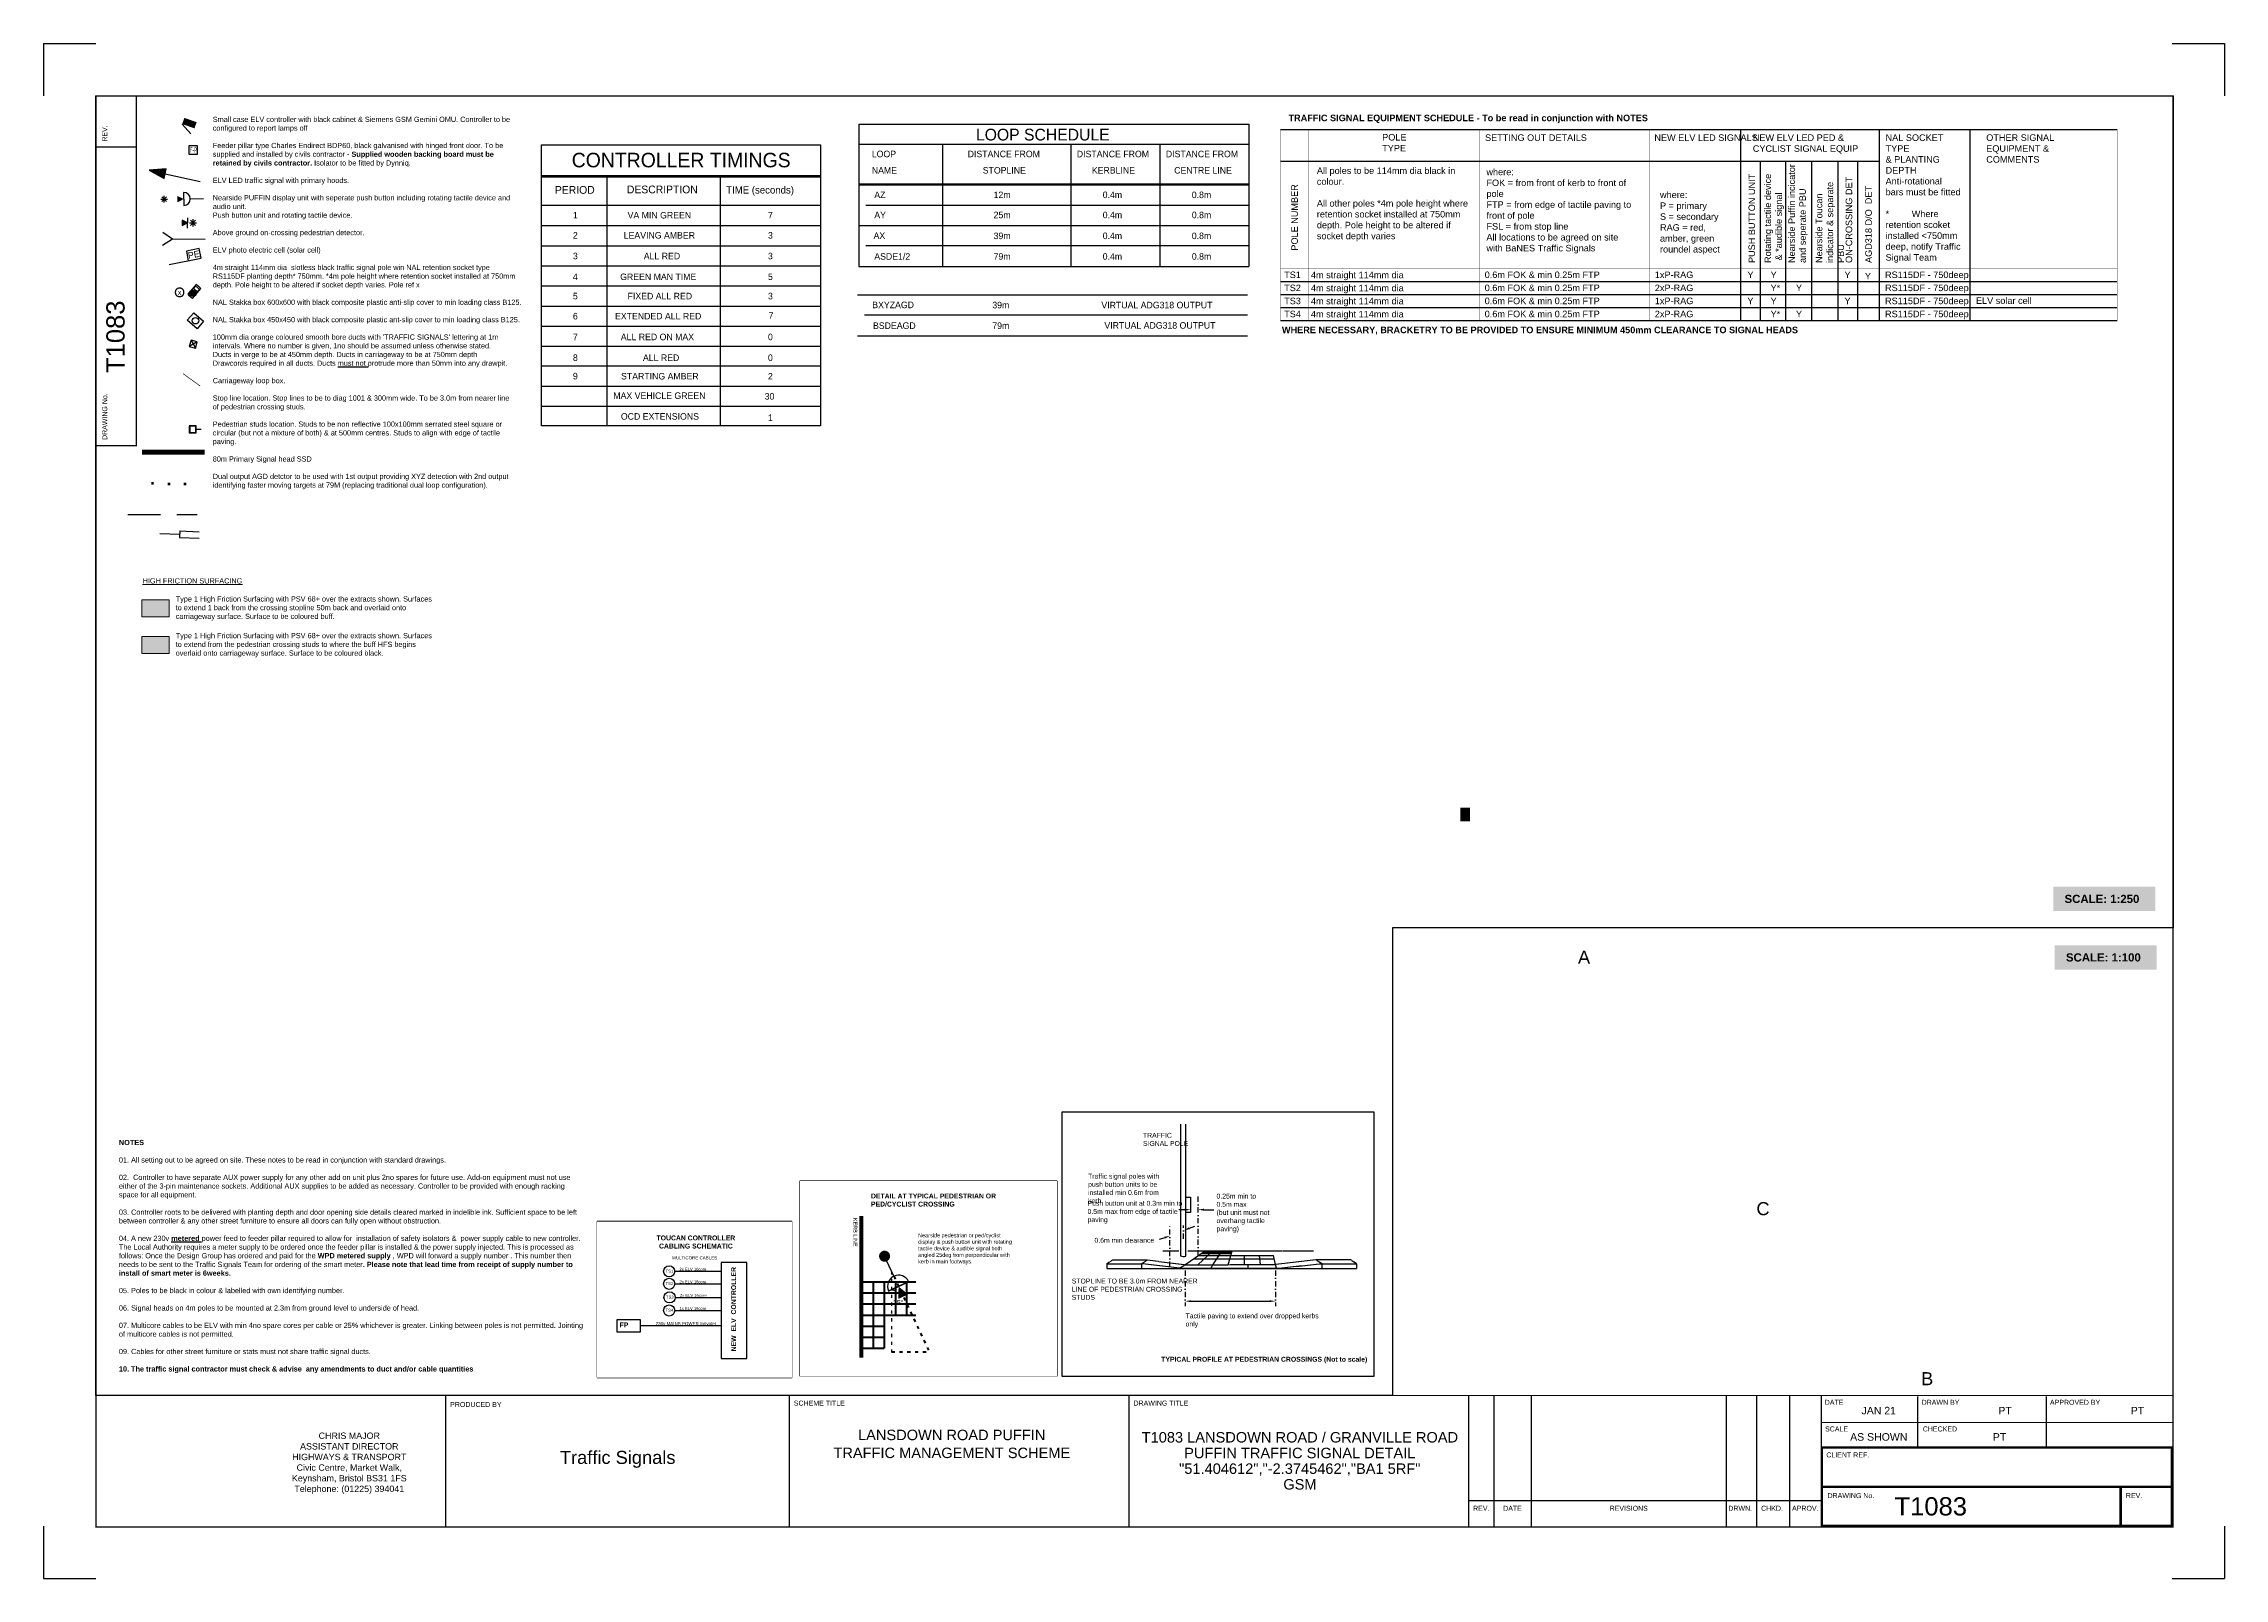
# Paper-space layout 'Layout1' of a CAD drawing. Header units: metres, sheet in millimetres. Extents: x 0 to 835, y 0 to 588.
import ezdxf
from ezdxf.enums import TextEntityAlignment as Align
from ezdxf.lldxf.tags import DXFTag

# ---------------------------------------------------------------- set-up
doc = ezdxf.new("R2010")
doc.units = ezdxf.units.M
for name, pattern in [('1041', [2, 1, 0, 1]), ('ACAD_ISO03W100', [30, 12, -18]), ('DASHDOT2', [0.5, 0.25, -0.125, 0, -0.125]), ('DASHED2', [0.375, 0.25, -0.125]), ('QuickAttributeAnnotation-LS', [100, 100, 0])]:
    doc.linetypes.add(name, pattern=pattern)
for name, color, linetype in [('! alter island', 1, 'Continuous'), ('! key', 7, 'Continuous'), ('! schematics', 7, 'Continuous'), ('! staging', 7, 'Continuous'), ('! tables', 7, 'Continuous'), ('! wipeout frame', 251, 'Continuous'), ('BASE', 7, 'Continuous'), ('DATA', 7, 'Continuous'), ('ducts', 92, 'Continuous'), ('KTS_DUCTBOX', 90, 'Continuous'), ('KTS_DUCTS', 90, 'Continuous'), ('KTS_SIGNALS', 170, 'Continuous'), ('KTS_SIGNALS_Labels', 170, 'Continuous'), ('SETOUT', 5, 'Continuous'), ('Signals', 170, 'Continuous'), ('swcrossingprofile', 7, 'Continuous'), ('UKDUCTS', 170, 'Continuous'), ('visi', 210, 'DASHED2')]:
    doc.layers.add(name, color=color, linetype=linetype)
for name, color, linetype, lineweight in [('Antiskid Buff', 41, 'Continuous', 0), ('Key - Text', 7, 'Continuous', 0), ('Key - Text - 0700 - Road Pavements - General', 7, 'Continuous', 0)]:
    doc.layers.add(name, color=color, linetype=linetype, lineweight=lineweight)
doc.styles.add('ARIAL', font='arial.ttf')
doc.styles.add('ATK_Arial_2.5mm', font='arial.ttf', dxfattribs={"height": 2.5})
doc.styles.add('KTS_tahoma', font='tahoma.ttf', dxfattribs={"height": 0.75})
doc.styles.add('QuickAttributeAnnotation', font='tahoma.ttf', dxfattribs={"height": 1})
doc.styles.add('ROMANS', font='romans.shx')
tags = doc.linetypes.add('DUCT1ALT', pattern='A,1,-0.25,0,-0.25,1,-0.5,["1",Standard,S=0.75,R=0,X=0,Y=-0.375],-0.75', length=3.75).pattern_tags.tags
tags[14] = DXFTag(74, 10)

psp = doc.layouts.get("Layout1")

# ---------------------------------------------------------------- texts
at = {"layer": '! key', "insert": (64.73, 559.64), "char_height": 2, "attachment_point": 1, "style": 'ATK_Arial_2.5mm'}
psp.add_mtext_dynamic_manual_height_columns("Small case ELV controller with black cabinet & Siemens GSM Gemini OMU. Controller to be configured to report lamps off\\P\\PFeeder pillar type Charles Endirect BDP60, black galvanised with hinged front door. To be supplied and installed by civils contractor - {\\fArial|b1|i0|c0|p34;Supplied wooden backing board must be retained by civils contractor.} Isolator to be fitted by Dynniq. \\P\\PELV LED traffic signal with primary hoods. \\P\\P\\pxa1.2;Nearside PUFFIN display unit with seperate push button including rotating tactile device and audio unit.\\P\\pa0.25;Push button unit and rotating tactile device.\\P\\PAbove ground on-crossing pedestrian detector.\\P\\PELV photo electric cell (solar cell)\\P\\P4m straight 114mm dia  slotless black traffic signal pole win NAL retention socket type RS115DF planting depth* 750mm. *4m pole height where retention socket installed at 750mm depth. Pole height to be altered if socket depth varies. Pole ref x\\P\\PNAL Stakka box 600x600 with black composite plastic anti-slip cover to min loading class B125. \\P\\PNAL Stakka box 450x450 with black composite plastic ant-slip cover to min loading class B125. \\P\\P100mm dia orange coloured smooth bore ducts with 'TRAFFIC SIGNALS' lettering at 1m intervals. Where no number is given, 1no should be assumed unless otherwise stated.\\PDucts in verge to be at 450mm depth. Ducts in carriageway to be at 750mm depth\\PDrawcords required in all ducts. Ducts {\\Lmust not} protrude more than 50mm into any drawpit.\\P\\PCarriageway loop box. \\P\\PStop line location. Stop lines to be to diag 1001 & 300mm wide. To be 3.0m from nearer line of pedestrian crossing studs.\\P\\PPedestrian studs location. Studs to be non reflective 100x100mm serrated steel square or circular (but not a mixture of both) & at 500mm centres. Studs to align with edge of tactile paving.\\P\\P80m Primary Signal head SSD\\P\\P\\pa0;Dual output AGD detctor to be used with 1st output providing XYZ detection with 2nd output identifying faster moving targets at 79M (replacing traditional dual loop configuration).", width=116.0953, gutter_width=12.5, heights=[0], dxfattribs=at)
at = {"layer": '! key', "ltscale": 0.1, "insert": (28.81, 167.9), "char_height": 2, "attachment_point": 1, "style": 'ARIAL'}
psp.add_mtext_dynamic_manual_height_columns('{\\fArial|b1|i0|c0|p34;NOTES\\P}\\P01. All setting out to be agreed on site. These notes to be read in conjunction with standard drawings.\\P\\P02.  Controller to have separate AUX power supply for any other add on unit plus 2no spares for future use. Add-on equipment must not use either of the 3-pin maintenance sockets. Additional AUX supplies to be added as necessary. Controller to be provided with enough racking space for all equipment. \\P\\P03. Controller roots to be delivered with planting depth and door opening side details cleared marked in indelible ink. Sufficient space to be left between controller & any other street furniture to ensure all doors can fully open without obstruction.\\P\\P04. A new 230v {\\fArial|b1|i0|c0|p34;\\Lmetered} power feed to feeder pillar required to allow for  installation of safety isolators &  power supply cable to new controller{\\C240;\\c2367469;.} The Local Authority requires a meter supply to be ordered once the feeder pillar is installed & the power supply injected. This is processed as follows: Once the{\\fArial|b1|i0|c0|p34; }Design Group has ordered and paid for the{\\fArial|b1|i0|c0|p34; WPD metered supply }, WPD will forward a supply number .{\\fArial|b1|i0|c0|p34; }This number then needs to be sent to the Traffic Signals Team for ordering of the smart meter{\\fArial|b1|i0|c0|p34;. Please note that lead time from receipt of supply number to install of smart meter is 6weeks.\\P}\\P05. Poles to be black in colour & labelled with own identifying number.\\P\\P06. Signal heads on 4m poles to be mounted at 2.3m from ground level to underside of head. \\P\\P07. Multicore cables to be ELV with min 4no spare cores per cable or 25% whichever is greater. Linking between poles is not permitted. Jointing of multicore cables is not permitted.\\P\\P09. Cables for other street furniture or stats must not share traffic signal ducts.\\P\\P{\\fArial|b1|i0|c0|p34;10. The traffic signal contractor must check & advise  any amendments to duct and/or cable quantities }', width=177.8263, gutter_width=12.5, heights=[0], dxfattribs=at)
at = {"layer": '! tables', "ltscale": 0.5, "attachment_point": 1, "style": 'ARIAL'}
for s, insert, char_height, width in [('{\\fArial|b1|i0|c0|p34;\\C7;TRAFFIC SIGNAL EQUIPMENT SCHEDULE - To be read in conjunction with NOTES}', (476.46, 560.43), 2.5, 240.6187), ('POLE \\PTYPE', (512.31, 553.04), 2.5, 25.1219), ('SETTING OUT DETAILS', (551.67, 552.89), 2.5, 69.7839), ('NEW ELV LED SIGNALS', (616.48, 552.89), 2.5, 38.3706), ('NEW ELV LED PED & CYCLIST SIGNAL EQUIP', (654.16, 552.89), 2.5, 48.7209), ('NAL SOCKET TYPE\\P& PLANTING DEPTH\\PAnti-rotational bars must be fitted\\P\\P*^IWhere retention scoket installed <750mm deep, notify Traffic Signal Team ', (704.98, 552.89), 2.5, 28.9452), ('OTHER SIGNAL EQUIPMENT & COMMENTS', (743.5, 552.9), 2.5, 44.9886), ('\\P{\\H0.8x;where:\\PFOK = from front of kerb to front of pole\\PFTP = from edge of tactile paving to front of pole\\PFSL = from stop line\\PAll locations to be agreed on site with BaNES Traffic Signals}', (552.21, 544.97), 3.125, 57.2687), ('\\P{\\H0.8x;where:\\PP = primary \\PS = secondary\\PRAG = red, amber, green roundel aspect}', (618.64, 536.21), 3.125, 28.2086), ('TS1', (474.8, 500.38), 2.5, 10.914), ('TS2', (474.8, 495.38), 2.5, 10.914), ('4m straight 114mm dia', (485.05, 500.31), 2.5, 91.0869), ('4m straight 114mm dia', (485.05, 495.31), 2.5, 91.0869), ('0.6m FOK & min 0.25m FTP', (551.54, 500.38), 2.5, 65.3742), ('0.6m FOK & min 0.25m FTP', (551.54, 495.38), 2.5, 65.3742), ('2xP-RAG', (616.66, 495.38), 2.5, 65.3742), ('1xP-RAG', (616.66, 500.38), 2.5, 65.3742), ('Y', (652.09, 500.38), 2.5, 65.3742), ('Y', (660.97, 500.38), 2.5, 65.3742), ('Y*', (660.97, 495.38), 2.5, 65.3742), ('Y', (670.68, 495.38), 2.5, 65.3742), ('Y', (689.26, 500.38), 2.5, 65.3742), ('Y', (697.06, 499.86), 2.5, 65.3742), ('RS115DF - 750deep', (704.77, 500.38), 2.5, 65.3742), ('RS115DF - 750deep', (704.77, 495.38), 2.5, 65.3742), ('TS3', (474.8, 490.38), 2.5, 10.914), ('TS4', (474.8, 485.38), 2.5, 10.914), ('4m straight 114mm dia', (485.05, 490.31), 2.5, 91.0869), ('4m straight 114mm dia', (485.05, 485.31), 2.5, 91.0869), ('0.6m FOK & min 0.25m FTP', (551.54, 490.38), 2.5, 65.3742), ('0.6m FOK & min 0.25m FTP', (551.54, 485.38), 2.5, 65.3742), ('2xP-RAG', (616.66, 485.38), 2.5, 65.3742), ('1xP-RAG', (616.66, 490.38), 2.5, 65.3742), ('Y', (652.09, 490.38), 2.5, 65.3742), ('Y', (660.97, 490.38), 2.5, 65.3742), ('Y*', (660.97, 485.38), 2.5, 65.3742), ('Y', (670.68, 485.38), 2.5, 65.3742), ('Y', (689.26, 490.38), 2.5, 65.3742), ('RS115DF - 750deep', (704.77, 490.38), 2.5, 65.3742), ('RS115DF - 750deep', (704.77, 485.38), 2.5, 65.3742), ('ELV solar cell', (739.57, 490.49), 2.5, 65.3742)]:
    psp.add_mtext(s, dxfattribs=dict(at, insert=insert, char_height=char_height, width=width))
at = {"layer": '! tables', "insert": (487.31, 540.25), "char_height": 2.5, "attachment_point": 1, "style": 'ARIAL'}
psp.add_mtext_dynamic_manual_height_columns('All poles to be 114mm dia black in colour.\\P\\PAll other poles *4m pole height where retention socket installed at 750mm depth. Pole height to be altered if socket depth varies', width=59.6457, gutter_width=1, heights=[0], dxfattribs=at)
at = {"layer": '! tables', "ltscale": 0.5, "char_height": 2.5, "attachment_point": 1, "rotation": 90, "style": 'ARIAL'}
for s, insert, width in [('PUSH BUTTON UNIT', (652.52, 503.65), 69.7839), ('Rotating tactile device\\P & *audible signal', (658.64, 503.65), 69.7839), ('Nearside Puffin incicator and seperate PBU', (667.79, 503.65), 38.9303), ('Nearside Toucan indicator & separate PBU', (678.25, 503.65), 38.9303), ('ON-CROSSING DET', (689.7, 503.65), 69.7839), ('POLE NUMBER', (477.54, 508.38), 69.7839), ('AGD318 D/O  DET', (697.2, 503.65), 69.7839)]:
    psp.add_mtext(s, dxfattribs=dict(at, insert=insert, width=width))
at = {"layer": '! wipeout frame', "insert": (473.95, 479.26), "char_height": 2.5, "attachment_point": 1, "style": 'ATK_Arial_2.5mm'}
psp.add_mtext_dynamic_manual_height_columns('{\\fArial|b1|i0|c0|p34;WHERE NECESSARY, BRACKETRY TO BE PROVIDED TO ENSURE MINIMUM 450mm CLEARANCE TO SIGNAL HEADS}', width=238.3561, gutter_width=12.5, heights=[0], dxfattribs=at)
for s, height, p in [('LOOP SCHEDULE', 4.5, (356.84, 550.55)), ('CONTROLLER TIMINGS', 5.5553, (202.12, 540.28)), ('LOOP', 2.498, (316.98, 544.14)), ('DISTANCE FROM', 2.4975, (353.67, 544.14)), ('DISTANCE FROM', 2.4975, (395.43, 544.13)), ('DISTANCE FROM', 2.4975, (429.52, 544.13)), ('NAME', 2.498, (316.98, 537.89)), ('STOPLINE', 2.498, (359.43, 537.89)), ('KERBLINE', 2.498, (401.19, 537.89)), ('CENTRE LINE', 2.4975, (432.71, 537.89)), ('PERIOD', 2.968, (195.7, 530.15)), ('DESCRIPTION', 2.9679, (223.25, 530.32)), ('TIME (seconds)', 2.75, (261.24, 530.25)), ('AZ', 2.498, (317.93, 528.49)), ('12m', 2.498, (363.6, 528.49)), ('0.4m', 2.498, (405.35, 528.49)), ('0.8m', 2.498, (439.45, 528.49)), ('1', 2.5, (202.58, 520.7)), ('VA MIN GREEN', 2.4975, (223.51, 520.7)), ('7', 2.5, (277.24, 520.7)), ('AY', 2.498, (317.93, 520.79)), ('25m', 2.498, (363.6, 520.79)), ('0.4m', 2.498, (405.35, 520.79)), ('0.8m', 2.498, (439.45, 520.79)), ('2', 2.5, (202.58, 513)), ('LEAVING AMBER', 2.4975, (222.03, 513)), ('3', 2.5, (277.24, 513)), ('AX', 2.498, (317.65, 512.85)), ('39m', 2.498, (363.6, 512.79)), ('0.4m', 2.498, (405.35, 512.79)), ('0.8m', 2.498, (439.45, 512.79)), ('3', 2.5, (202.58, 505.06)), ('ALL RED', 2.498, (229.7, 505.06)), ('3', 2.5, (277.24, 505.06)), ('ASDE1/2', 2.498, (317.93, 504.91)), ('79m', 2.498, (363.6, 504.91)), ('0.4m', 2.498, (405.35, 504.91)), ('0.8m', 2.498, (439.45, 504.91)), ('4', 2.5, (202.58, 497.12)), ('GREEN MAN TIME', 2.4975, (220.67, 497.11)), ('5', 2.5, (277.24, 497.11)), ('5', 2.5, (202.58, 489.73)), ('6', 2.5, (202.58, 482.03)), ('EXTENDED ALL RED', 2.4975, (218.69, 482.03)), ('FIXED ALL RED', 2.4975, (223.51, 489.73)), ('3', 2.5, (277.24, 489.73)), ('7', 2.5, (277.47, 482.27)), ('BXYZAGD', 2.498, (317.15, 486.35)), ('39m', 2.498, (363.1, 486.29)), ('VIRTUAL ADG318 OUTPUT', 2.4975, (404.85, 486.29)), ('7', 2.5, (202.58, 474.09)), ('ALL RED ON MAX', 2.4975, (220.91, 474.09)), ('0', 2.5, (277.24, 474.09)), ('BSDEAGD', 2.498, (317.43, 478.41)), ('79m', 2.498, (363.1, 478.41)), ('VIRTUAL ADG318 OUTPUT', 2.4975, (406, 478.5)), ('8', 2.5, (202.58, 466.15)), ('ALL RED', 2.498, (229.38, 466.14)), ('0', 2.5, (277.24, 466.14)), ('9', 2.5, (202.58, 459.09)), ('STARTING AMBER', 2.4975, (221.01, 459.05)), ('2', 2.5, (277.24, 459.05)), ('MAX VEHICLE GREEN', 2.4975, (218.05, 451.6)), ('30', 2.498, (275.98, 451.35)), ('OCD EXTENSIONS', 2.4975, (220.94, 443.66)), ('1', 2.5, (277.24, 443.17))]:
    psp.add_text(s, height=height).set_placement(p)
at = {"char_height": 3.125, "width": 63.9779, "attachment_point": 1}
for s, insert in [('{\\fArial|b1|i0|c0|p34;\\C255;SCALE: 1:250}', (773.48, 261.73)), ('{\\fArial|b1|i0|c0|p34;\\C255;SCALE: 1:100}', (774.02, 239.33))]:
    psp.add_mtext(s, dxfattribs=dict(at, insert=insert))
at = {"char_height": 5, "attachment_point": 1, "style": 'ARIAL'}
for s, insert in [('A', (587.24, 240.37)), ('C', (655.54, 144.07)), ('B', (718.57, 78.97))]:
    psp.add_mtext_dynamic_manual_height_columns(s, width=12.3049, gutter_width=1, heights=[0], dxfattribs=dict(at, insert=insert))
at = {"layer": 'Key - Text', "insert": (37.89, 382.94), "char_height": 2, "attachment_point": 1, "style": 'ARIAL'}
psp.add_mtext('\\A1;\\pxsm1;{\\LHIGH FRICTION SURFACING}', dxfattribs=at)
at = {"layer": 'Key - Text', "char_height": 2, "width": 97.8909, "attachment_point": 4, "style": 'ARIAL'}
for s, insert in [('Type 1 High Friction Surfacing with PSV 68+ over the extracts shown. Surfaces to extend 1 back from the crossing stopline 50m back and overlaid onto carriageway surface. Surface to be coloured buff.', (50.55, 371.39)), ('Type 1 High Friction Surfacing with PSV 68+ over the extracts shown. Surfaces to extend from the pedestrian crossing studs to where the buff HFS begins overlaid onto carriageway surface. Surface to be coloured black.', (50.55, 357.34))]:
    psp.add_mtext(s, dxfattribs=dict(at, insert=insert))
at = {"layer": 'KTS_SIGNALS_Labels', "style": 'QuickAttributeAnnotation'}
psp.add_text('x', height=2, dxfattribs=at).set_placement((52.05, 491.41), align=Align.CENTER)

# ---------------------------------------------------------------- blocks, each defined once
blk = doc.blocks.new('A1LA')
at = {"color": 0}
for p, q in [((0, 587.65), (20, 587.65)), ((0, 587.65), (0, 567.65)), ((814.65, 587.65), (834.65, 587.65)), ((834.65, 587.65), (834.65, 567.65)), ((0, 20), (0, 0)), ((834.65, 20), (834.65, 0)), ((0, 0), (20, 0)), ((814.65, 0), (834.65, 0))]:
    blk.add_line(p, q, dxfattribs=at)
at = {"color": 0, "const_width": 0.5}
blk.add_lwpolyline([(815, 19.65), (20, 19.65), (20, 567.65), (815, 567.65)], close=True, dxfattribs=at)
for points in [[(35.44, 567.65), (35.44, 433.73), (20, 433.73)], [(153.92, 70.03), (815, 70.03)]]:
    blk.add_lwpolyline(points, dxfattribs=at)
for points, const_width in [([(20, 548.11), (35.44, 548.11)], 0.5), ([(20, 70.03), (20, 19.65), (153.92, 19.65), (153.92, 70.03)], 0.5), ([(545.45, 70.03), (545.45, 19.65)], 0.5), ([(555.05, 70.03), (555.05, 19.65)], 0.5), ([(569.37, 70.03), (569.37, 19.65)], 0.5), ([(644.01, 70.03), (644.01, 19.65)], 0.5), ([(655.67, 70.03), (655.67, 19.65)], 0.5), ([(668.3, 70.03), (668.3, 19.65)], 0.5), ([(680.37, 70.03), (680.37, 19.65)], 0.5), ([(717.23, 69.77), (717.23, 50.09)], 0.5), ([(766.5, 69.77), (766.5, 50.09)], 0.5), ([(815, 59.69), (680.33, 59.69), (680.33, 59.69)], 0.5), ([(794.98, 35.09), (794.98, 19.65)], 1), ([(545.45, 29.73), (555.05, 29.73), (574.25, 29.73), (665.93, 29.73), (680.33, 29.73)], 0.5)]:
    blk.add_lwpolyline(points, dxfattribs=dict(const_width=const_width))
at = {"const_width": 0.96}
for points in [[(680.59, 50.09), (814.52, 50.09), (814.52, 35.09), (680.59, 35.09)], [(680.59, 35.09), (814.52, 35.09), (814.52, 20.09), (680.59, 20.09)]]:
    blk.add_lwpolyline(points, close=True, dxfattribs=at)
at = {"layer": 'BASE'}
for p, q in [((285.45, 19.65), (285.45, 70.03)), ((415.45, 19.65), (415.45, 70.03))]:
    blk.add_line(p, q, dxfattribs=at)
at = {"layer": 'BASE', "const_width": 0.5}
blk.add_lwpolyline([(153.92, 70.03), (20, 70.03)], dxfattribs=at)
at = {"style": 'ARIAL'}
for s, p in [('REV.', (24.35, 550.09)), ('DRAWING No.', (24.35, 435.89))]:
    blk.add_text(s, height=1.92, rotation=90, dxfattribs=at).set_placement(p)
for s, p in [('PRODUCED BY', (155.6, 65.62)), ('SCHEME TITLE', (287.13, 66.15)), ('DRAWING TITLE', (417.13, 66.15)), ('DATE', (681.71, 66.46)), ('DRAWN BY', (718.77, 66.46)), ('APPROVED BY', (767.89, 66.46)), ('SCALE', (681.83, 56.26)), ('CHECKED', (719.22, 56.26)), ('CLIENT REF.', (682.31, 46.32)), ('DRAWING No.', (682.76, 30.74)), ('REV.', (796.96, 30.74))]:
    blk.add_text(s, height=1.92, dxfattribs=at).set_placement(p)
for s, p in [('REV.', (550.25, 25.89)), ('DATE', (562.21, 25.89)), ('REVISIONS', (606.67, 25.89)), ('DRWN.', (649.33, 25.89)), ('CHKD.', (661.52, 25.89)), ('APROV.', (674.25, 25.89))]:
    blk.add_text(s, height=1.92, dxfattribs=at).set_placement(p, align=Align.CENTER)
at = {"color": 3, "insert": (116.99, 55.85), "char_height": 2.4394, "width": 134.4241, "attachment_point": 2, "style": 'ARIAL'}
blk.add_mtext('{\\C256;CHRIS MAJOR\\PASSISTANT DIRECTOR \\PHIGHWAYS & TRANSPORT \\PCivic Centre, Market Walk, \\PKeynsham, Bristol BS31 1FS\\PTelephone: (01225) 394041}', dxfattribs=at)
at = {"insert": (219.71, 45.57), "char_height": 5, "width": 97.9403, "attachment_point": 5, "style": 'ROMANS'}
blk.add_mtext('{\\fArial|b0|i0|c0|p34;Traffic Signals }', dxfattribs=at)
at = {"style": 'ARIAL'}
blk.add_attdef('A', text='', height=7, rotation=90, dxfattribs=at).set_placement((27.5, 561.55), align=Align.MIDDLE_CENTER)
blk.add_attdef('DRAWING_NO', text='', height=7, rotation=90, dxfattribs=at).set_placement((27.5, 461.55), align=Align.MIDDLE_LEFT)
for tag, height, p in [('DATE', 2.88, (702.37, 62.81)), ('DRAWN_BY', 2.88, (750.71, 62.81)), ('APPROV_BY', 2.88, (801.39, 62.81)), ('SCHEME TITLE1', 4, (347.55, 52.93)), ('SCHEME TITLE2', 4, (347.61, 46.07)), ('DRWG TITLE2', 4, (480.77, 46.02)), ('DRWG TITLE1', 4, (480.82, 52.03)), ('SCALE', 2.88, (702.37, 52.73)), ('CHECKED', 2.88, (748.59, 52.73)), ('SCHEME TITLE3', 4, (347.61, 39.68)), ('DRWG TITLE3', 4, (480.77, 40.02)), ('SCHEME TITLE4', 4, (347.61, 33.65)), ('DRWG TITLE4', 4, (480.84, 34.02))]:
    blk.add_attdef(tag, text='', height=height, dxfattribs=at).set_placement(p, align=Align.CENTER)
for tag, p in [('CLIENT_REF', (750.66, 42.6)), ('A', (807.14, 27.59))]:
    blk.add_attdef(tag, text='', height=7, dxfattribs=at).set_placement(p, align=Align.MIDDLE_CENTER)
blk.add_attdef('DRAWING_NO', text='', height=7, dxfattribs=at).set_placement((708.41, 27.59), align=Align.MIDDLE_LEFT)
blk = doc.blocks.new('HD086')
at = {"linetype": 'Continuous'}
for p, q in [((0.5, 1.5), (-0.5, 1.5)), ((0, 1), (0, 0))]:
    blk.add_line(p, q, dxfattribs=at)
blk.add_arc((0, 1.5), 0.5, 180, 0, dxfattribs=at)
at = {"layer": 'DATA', "flags": 9}
for tag, p in [('SUPPORT', (0.75, 1.5)), ('BRACKETS', (0.75, 1.25)), ('HEIGHT', (0.75, 1)), ('TYPE', (0.75, 0.25)), ('CABLE', (0.75, 0.75)), ('PHASE', (0.75, 0.5)), ('NUM', (0.75, 0)), ('SITE', (0.75, -0.25)), ('IDENT', (0.75, -0.5))]:
    blk.add_attdef(tag, p, '', height=0.2, dxfattribs=at)
blk = doc.blocks.new('HD084')
blk.add_line((0.5, 0.25), (-0.5, 0.25))
blk.add_solid([(0, 0.25), (0.25, 0.75), (-0.25, 0.75)])
at = {"layer": 'BASE', "flags": 3}
blk.add_attdef('SIG', (0, 0), '', height=0.2, rotation=270, dxfattribs=at)
at = {"layer": 'DATA', "flags": 9}
for tag, p in [('SUPPORT', (1, 1.25)), ('FEATURES', (1, 1)), ('TYPE', (1, 0)), ('CABLE', (1, 0.5)), ('HEIGHT', (1, 0.75)), ('PHASE', (1, 0.25)), ('SITE', (1, -0.5)), ('NUM', (1, -0.25)), ('IDENT', (1, -0.75))]:
    blk.add_attdef(tag, p, '', height=0.2, dxfattribs=at)
blk = doc.blocks.new('pole')
at = {"const_width": 0.25}
blk.add_lwpolyline([(-0.125, 0, 1), (0.125, 0, 1)], format="xyb", close=True, dxfattribs=at)
at = {"layer": 'SETOUT', "const_width": 0.125}
blk.add_lwpolyline([(-0.0625, 0, 1), (0.0625, 0, 1)], format="xyb", close=True, dxfattribs=at)
at = {"layer": 'DATA', "flags": 9}
for tag, p in [('HEIGHT', (0.5, 1)), ('TYPE', (0.5, 0.75)), ('SITE', (0.5, 0.25)), ('NUM', (0.5, 0.5)), ('IDENT', (0.5, 0))]:
    blk.add_attdef(tag, p, '', height=0.2, dxfattribs=at)
blk = doc.blocks.new('Symbol-TACTKNOB')
at = {"color": 0, "linetype": 'Continuous'}
for p, q in [((1.05, 0.6), (1.55, 0.6)), ((1.12, 0.42), (1.48, 0.78)), ((1.12, 0.78), (1.48, 0.42)), ((1.3, 0.35), (1.3, 0.85))]:
    blk.add_line(p, q, dxfattribs=at)
blk = doc.blocks.new('ONXDET-sym')
at = {"color": 0, "linetype": 'Continuous'}
for p, q in [((0, 0), (2.5, 0)), ((2.5, 0), (3.25, 0.5)), ((2.5, 0), (3.25, -0.5))]:
    blk.add_line(p, q, dxfattribs=at)
blk = doc.blocks.new('JBOX5')
at = {"color": 0, "linetype": 'ByBlock'}
for p, q in [((0.25, 0.25), (-0.25, 0.25)), ((-0.25, 0.25), (-0.25, -0.25)), ((-0.25, 0.25), (0.25, -0.25)), ((0.25, 0.25), (-0.25, -0.25)), ((0.25, -0.25), (0.25, 0.25)), ((-0.25, -0.25), (0.25, -0.25))]:
    blk.add_line(p, q, dxfattribs=at)
blk = doc.blocks.new('Signal-Symbol-001P')
h = blk.add_hatch(color=0)
h.dxf.hatch_style = 1
h.paths.add_polyline_path([(4, 0), (2.75, 0.375), (2.75, -0.375)])
at = {"color": 0, "linetype": 'Continuous'}
blk.add_line((2.75, 0), (0, 0), dxfattribs=at)
at = {"color": 0}
blk.add_lwpolyline([(4, 0), (2.75, 0.375), (2.75, -0.375)], close=True, dxfattribs=at)
blk = doc.blocks.new('Generic-lefthinge-sym')
at = {"color": 0}
blk.add_line((0.25, -0.5), (0.75, 0.37), dxfattribs=at)
blk.add_solid([(0.25, -0.5), (0.25, 0.5), (-0.25, -0.5), (-0.25, 0.5)], dxfattribs=at)
blk = doc.blocks.new('PEC-sym')
at = {"color": 0}
for p, q in [((0, 0), (2.5, 0)), ((1.5, 0.75), (1.5, 0)), ((2.5, 0.75), (1.5, 0.75)), ((2.5, 0), (2.5, 0.75))]:
    blk.add_line(p, q, dxfattribs=at)
blk.add_text('PE', height=0.5, dxfattribs=at).set_placement((2, 0.38), align=Align.MIDDLE)
blk = doc.blocks.new('fpillar')
at = {"color": 0, "linetype": 'ByBlock'}
blk.add_lwpolyline([(-0.63, -0.6), (0.63, -0.6), (0.63, 0.6), (-0.63, 0.6)], close=True, dxfattribs=at)
at = {"color": 0, "linetype": 'ByBlock', "style": 'KTS_tahoma', "width": 0.688555}
blk.add_text('F-P', height=0.75, dxfattribs=at).set_placement((-0.48, -0.39), (0.54, -0.39), align=Align.FIT)
at = {"layer": 'DATA', "flags": 9}
for tag, p in [('SUPPLYFUSED', (0.66, 13.31)), ('CABS', (0.66, 12.56)), ('FEEDFROM', (0.66, 12.94)), ('CABT', (0.66, 12.19)), ('CABL', (0.66, 11.06)), ('SC2CABREF', (0.66, 10.69)), ('SC2LOAD', (0.66, 10.31)), ('SC2FUSE', (0.66, 9.94)), ('SC1CABREF', (0.66, 9.56)), ('SC1LOAD', (0.66, 9.19)), ('PDT', (0.66, 11.81)), ('PDS', (0.66, 11.44)), ('SC1FUSE', (0.66, 8.81)), ('SCMESS', (0.66, 8.44)), ('CABL', (0.66, 7.31)), ('CABS', (0.66, 6.94)), ('CABT', (0.66, 6.56)), ('PDS', (0.66, 8.06)), ('PDT', (0.66, 7.69)), ('PHASEC', (0.66, 6.19)), ('VDROP', (0.66, 5.44)), ('ACCLOAD', (0.66, 4.69)), ('VLOAD', (0.66, 3.19)), ('ZE', (0.66, 3.94)), ('CABREF', (0.66, 5.81)), ('COMM3', (0.66, 2.81)), ('ILEFUSE', (0.66, 5.06)), ('LAMPLOAD', (0.66, 4.31)), ('PSCC', (0.66, 3.56)), ('AREA', (0.66, 1.69)), ('COMM2', (0.66, 2.44)), ('COMM1', (0.66, 2.06)), ('STREET', (0.66, 1.31)), ('SERVICE', (0.66, 0.19)), ('CONTROL', (0.66, -0.19)), ('LOC', (0.66, 0.94)), ('DIST', (0.66, 0.56)), ('TYPE', (0.66, -1.69)), ('STAT', (0.66, -2.06)), ('SCHNO', (0.66, -2.44)), ('ROOT', (0.66, -1.31)), ('EQUIPNO', (0.66, -2.81))]:
    blk.add_attdef(tag, p, '', height=0.375, dxfattribs=at)
blk = doc.blocks.new('JBOX9')
at = {"color": 0, "linetype": 'ByBlock'}
for p, q in [((0.175, 0.1), (-0.175, 0.1)), ((-0.175, 0.1), (-0.175, -0.25)), ((0.155, 0.08), (-0.155, 0.08)), ((-0.155, 0.08), (-0.155, -0.23)), ((0, 0.1), (0, 0.35)), ((0.155, -0.23), (0.155, 0.08)), ((0.175, -0.25), (0.175, 0.1)), ((-0.175, -0.25), (0.175, -0.25)), ((-0.155, -0.23), (0.155, -0.23))]:
    blk.add_line(p, q, dxfattribs=at)
blk = doc.blocks.new('Signal-Symbol-080A')
h = blk.add_hatch(color=0)
h.dxf.hatch_style = 1
h.paths.add_polyline_path([(0.25, 0), (0.75, -0.25), (0.75, 0.25)])
at = {"color": 0}
blk.add_line((0.25, -0.5), (0.25, 0.5), dxfattribs=at)
at = {"color": 0, "flags": 128}
blk.add_lwpolyline([(0.25, 0), (0.75, -0.25), (0.75, 0.25)], close=True, dxfattribs=at)
blk = doc.blocks.new('JBOX4')
at = {"color": 0, "linetype": 'ByBlock'}
for p, q in [((-0.5, 0.375), (0.5, 0.375)), ((-0.5, -0.375), (-0.5, 0.375)), ((0.5, 0.375), (0.5, -0.375)), ((0.5, -0.375), (-0.5, -0.375))]:
    blk.add_line(p, q, dxfattribs=at)
blk.add_circle((0, 0), 0.25, dxfattribs=at)
blk = doc.blocks.new('box_type_NAL114-sym')
at = {"color": 0, "flags": 128}
for points in [[(-0.151, 0.12, 0.035757), (-0.161, 0, 0.035757), (-0.151, -0.12), (0.34, -0.12, 0.035757), (0.349, 0, 0.035757), (0.34, 0.12)], [(0.282, 0.105), (0.171, 0.105, 0.031256), (0.163, 0, 0.031256), (0.171, -0.105), (0.282, -0.105, 0.031256), (0.289, 0, 0.031256)]]:
    blk.add_lwpolyline(points, format="xyb", close=True, dxfattribs=at)
at = {"color": 0}
blk.add_circle((0, 0), 0.0575, dxfattribs=at)
blk = doc.blocks.new('Pole-sym')
h = blk.add_hatch(color=0)
h.dxf.hatch_style = 1
edge = h.paths.add_edge_path()
edge.add_arc((0, 0), 0.25, 0, 360)
at = {"layer": 'SETOUT'}
h = blk.add_hatch(color=256, dxfattribs=at)
h.dxf.hatch_style = 1
edge = h.paths.add_edge_path()
edge.add_arc((0, 0), 0.125, 0, 360)
at = {"color": 0}
blk.add_circle((0, 0), 0.25, dxfattribs=at)
at = {"layer": 'SETOUT'}
blk.add_circle((0, 0), 0.125, dxfattribs=at)
blk = doc.blocks.new('MWAVE-sym')
at = {"color": 0, "linetype": 'Continuous'}
for p, q in [((0, 0), (1.5, 0)), ((1.5, 0.25), (1.5, -0.25)), ((1.5, 0.25), (3, 0.25)), ((1.5, -0.25), (3, -0.25))]:
    blk.add_line(p, q, dxfattribs=at)

# ---------------------------------------------------------------- hatches: boundary and pattern name
at = {"layer": 'Antiskid Buff'}
h = psp.add_hatch(color=256, dxfattribs=at)
h.dxf.hatch_style = 1
h.paths.add_polyline_path([(37.55, 368.14), (48.05, 368.14), (48.05, 374.64), (37.55, 374.64)])
at = {"layer": 'Antiskid Buff', "true_color": 0x93278f}
h = psp.add_hatch(color=217, dxfattribs=at)
h.dxf.hatch_style = 1
h.paths.add_polyline_path([(37.55, 354.09), (48.05, 354.09), (48.05, 360.59), (37.55, 360.59)])
at = {"layer": 'KTS_SIGNALS_Labels', "true_color": 0xffffff, "transparency": 33554687}
psp.add_hatch(color=7, dxfattribs=at).paths.add_polyline_path([(542.27, 289.85), (542.27, 295.05), (545.93, 295.05), (545.93, 289.85)])
at = {"layer": 'UKDUCTS'}
for points in [[(769.2, 255.48), (808.19, 255.48), (808.19, 264.85), (769.2, 264.85)], [(769.74, 233.08), (808.73, 233.08), (808.73, 242.45), (769.74, 242.45)]]:
    psp.add_hatch(color=1, dxfattribs=at).paths.add_polyline_path(points)

# ---------------------------------------------------------------- linework, layer by layer
at = {"layer": '! alter island', "color": 7, "const_width": 1}
for points in [[(42.18, 419.28), (41.18, 419.29)], [(48.5, 418.99), (47.5, 419)], [(54.58, 419.02), (53.58, 419.03)]]:
    psp.add_lwpolyline(points, dxfattribs=at)
at = {"layer": '! key', "color": 7, "const_width": 2}
psp.add_lwpolyline([(37.66, 431.21), (61.7, 431.21)], dxfattribs=at)
at = {"layer": '! tables', "ltscale": 0.5, "const_width": 0.125}
for points in [[(473.45, 554.77), (473.45, 481.6)], [(484.12, 554.77), (484.12, 481.6)], [(549.67, 554.77), (549.67, 481.6)], [(614.54, 554.77), (614.54, 481.6)], [(793.67, 554.77), (793.67, 481.6)], [(473.45, 501.6), (793.67, 501.6)]]:
    psp.add_lwpolyline(points, dxfattribs=at)
at = {"layer": '! tables', "ltscale": 0.5}
for points in [[(473.45, 554.77), (793.67, 554.77)], [(649.51, 554.77), (649.51, 481.6)], [(702.48, 554.77), (702.48, 481.6)], [(737.22, 554.77), (737.22, 481.6)], [(473.45, 542.58), (702.48, 542.58)], [(657.01, 542.58), (657.01, 481.6)], [(666.68, 542.58), (666.68, 481.6)], [(676.68, 542.58), (676.68, 481.6)], [(686.68, 542.58), (686.68, 481.6)], [(694.18, 542.58), (694.18, 481.6)], [(473.45, 496.6), (793.67, 496.6)], [(473.45, 491.6), (793.67, 491.6)], [(473.45, 486.6), (793.67, 486.6)], [(473.45, 481.6), (793.67, 481.6)]]:
    psp.add_lwpolyline(points, dxfattribs=at)
for points in [[(312, 556.75), (461.3, 556.75), (461.3, 502.27)], [(312, 556.75), (312, 502.27)]]:
    psp.add_lwpolyline(points)
for points in [[(190.5, 548.95), (297.4, 548.95), (297.4, 441.28), (190.5, 441.28)], [(211.85, 76.9), (286.43, 76.9), (286.43, 136.63), (211.85, 136.63)]]:
    psp.add_lwpolyline(points, close=True)
at = {"flags": 128}
for points in [[(312, 549.09), (461.3, 549.09)], [(344, 549.09), (344, 502.27)], [(393.11, 549.09), (393.11, 502.27)], [(427.2, 549.09), (427.2, 502.27)], [(297.4, 536.98), (190.5, 536.98)], [(297.4, 536.47), (190.5, 536.47)], [(215.53, 536.98), (215.53, 441.28)], [(258.92, 536.98), (258.92, 441.28)], [(461.3, 533.84), (312, 533.84)], [(312, 533.6), (461.3, 533.6)], [(190.5, 525.81), (297.4, 525.81)], [(190.5, 517.98), (297.4, 517.98)], [(312, 517.95), (461.3, 517.95)], [(314.73, 525.78), (461.3, 525.78)], [(190.5, 510.16), (297.4, 510.16)], [(314.73, 510.29), (461.3, 510.29)], [(190.5, 502.5), (297.4, 502.5)], [(312, 502.27), (461.3, 502.27)], [(190.5, 494.84), (297.4, 494.84)], [(190.5, 487.18), (297.4, 487.18)], [(311.5, 491.45), (460.8, 491.45)], [(190.5, 479.52), (297.4, 479.52)], [(311.5, 475.77), (460.8, 475.77)], [(314.23, 483.79), (460.8, 483.79)], [(190.5, 471.86), (297.4, 471.86)], [(190.5, 464.21), (297.4, 464.21)], [(190.5, 456.55), (297.4, 456.55)], [(190.5, 448.89), (297.4, 448.89)]]:
    psp.add_lwpolyline(points, dxfattribs=at)
at = {"layer": 'Key - Text - 0700 - Road Pavements - General'}
psp.add_lwpolyline([(37.55, 368.14), (48.05, 368.14), (48.05, 374.64), (37.55, 374.64)], close=True, dxfattribs=at)
at = {"layer": 'Key - Text - 0700 - Road Pavements - General', "color": 217, "true_color": 0x93278f}
psp.add_lwpolyline([(37.55, 354.09), (48.05, 354.09), (48.05, 360.59), (37.55, 360.59)], close=True, dxfattribs=at)
at = {"layer": 'KTS_DUCTS', "linetype": 'DUCT1ALT', "ltscale": 2, "const_width": 0.25}
psp.add_lwpolyline([(53.35, 461.29), (59.92, 456.54)], dxfattribs=at)
at = {"layer": 'KTS_SIGNALS'}
for p, q in [((53.58, 530.65), (53.7, 525.65)), ((56.14, 528.21), (61.14, 528.33))]:
    psp.add_line(p, q, dxfattribs=at)
for points in [[(55.79, 519.02), (58.55, 519.02)], [(58.15, 519.99), (56.2, 518.04)], [(58.15, 518.04), (56.2, 519.99)], [(57.17, 520.4), (57.17, 517.64)]]:
    psp.add_lwpolyline(points, dxfattribs=at)
psp.add_arc((53.64, 528.15), 2.5, 271.35429, 91.35429, dxfattribs=at)
psp.add_solid([(53.64, 528.15), (51.11, 529.34), (51.17, 526.84)], dxfattribs=at)
at = {"layer": 'KTS_SIGNALS_Labels', "linetype": 'QuickAttributeAnnotation-LS', "flags": 128}
psp.add_lwpolyline([(50.4, 492.41, 1), (53.71, 492.41, 1), (50.4, 492.41)], format="xyb", dxfattribs=at)
at = {"layer": 'visi', "ltscale": 50}
psp.add_lwpolyline([(32.27, 407.35), (58.75, 407.31)], dxfattribs=at)

# ---------------------------------------------------------------- block references
ref = psp.add_blockref('A1LA', (0, 0))
ref.add_attrib('SCHEME TITLE1', 'LANSDOWN ROAD PUFFIN', dxfattribs={"height": 4, "style": 'ARIAL'}).set_placement((347.55, 52.93), align=Align.CENTER)
ref.add_attrib('CHECKED', 'PT', dxfattribs={"height": 2.88, "style": 'ARIAL'}).set_placement((748.59, 52.73), align=Align.CENTER)
ref.add_attrib('DRAWN_BY', 'PT', dxfattribs={"height": 2.88, "style": 'ARIAL'}).set_placement((750.71, 62.81), align=Align.CENTER)
ref.add_attrib('SCALE', 'AS SHOWN', dxfattribs={"height": 2.88, "style": 'ARIAL'}).set_placement((702.37, 52.73), align=Align.CENTER)
ref.add_attrib('DATE', 'JAN 21', dxfattribs={"height": 2.88, "style": 'ARIAL'}).set_placement((702.37, 62.81), align=Align.CENTER)
ref.add_attrib('DRAWING_NO', 'T1083', dxfattribs={"height": 7, "style": 'ARIAL'}).set_placement((708.41, 27.59), align=Align.MIDDLE_LEFT)
ref.add_attrib('SCHEME TITLE2', 'TRAFFIC MANAGEMENT SCHEME', dxfattribs={"height": 4, "style": 'ARIAL'}).set_placement((347.61, 46.07), align=Align.CENTER)
ref.add_attrib('APPROV_BY', 'PT', dxfattribs={"height": 2.88, "style": 'ARIAL'}).set_placement((801.39, 62.81), align=Align.CENTER)
ref.add_attrib('DRWG TITLE1', 'T1083 LANSDOWN ROAD / GRANVILLE ROAD', dxfattribs={"height": 4, "style": 'ARIAL'}).set_placement((480.82, 52.03), align=Align.CENTER)
ref.add_attrib('DRWG TITLE2', 'PUFFIN TRAFFIC SIGNAL DETAIL', dxfattribs={"height": 4, "style": 'ARIAL'}).set_placement((480.77, 46.02), align=Align.CENTER)
ref.add_attrib('DRWG TITLE3', '"51.404612","-2.3745462","BA1 5RF"', dxfattribs={"height": 4, "style": 'ARIAL'}).set_placement((480.77, 40.02), align=Align.CENTER)
ref.add_attrib('DRAWING_NO', 'T1083', dxfattribs={"height": 7, "rotation": 90, "style": 'ARIAL'}).set_placement((27.5, 461.55), align=Align.MIDDLE_LEFT)
ref.add_attrib('DRWG TITLE4', 'GSM', dxfattribs={"height": 4, "style": 'ARIAL'}).set_placement((480.84, 34.02), align=Align.CENTER)
at = {"layer": 'ducts', "xscale": 7.648278801202828, "yscale": 7.648278801202828, "zscale": 7.648278801202828, "rotation": 269.9845779588254}
psp.add_blockref('JBOX9', (57.67, 439.97), dxfattribs=at)
at = {"layer": 'KTS_DUCTBOX'}
for name, p, xscale, yscale, zscale, rotation in [('box_type_NAL114-sym', (57.06, 492.04), 10, 10, 10, 49.34844120660561), ('JBOX5', (57.26, 472.56), 5, 5, 5, 343.521905440514)]:
    psp.add_blockref(name, p, dxfattribs=dict(at, xscale=xscale, yscale=yscale, zscale=zscale, rotation=rotation))
at = {"layer": 'KTS_DUCTBOX', "color": 5, "xscale": 5, "yscale": 5, "zscale": 5, "rotation": 318.7361857200471}
psp.add_blockref('JBOX4', (58.12, 481.56), dxfattribs=at)
at = {"layer": 'KTS_SIGNALS'}
for name, p, xscale, yscale, zscale, rotation in [('Generic-lefthinge-sym', (55.8, 557.2), 4.999999999999997, 4.999999999999997, 4.999999999999997, 250.6069109091626), ('Signal-Symbol-001P', (59.96, 534.83), 5, 5, 5, 167.4577747997791), ('Symbol-TACTKNOB', (39.6, 525.1), 5, 5, 5, 359.8338664609553), ('Signal-Symbol-080A', (56.01, 518.99), 3.999999999999999, 3.999999999999999, 3.999999999999999, 179.6958953320287), ('ONXDET-sym', (61.8, 512.58, 32), 5.000000000000001, 5.000000000000001, 5.000000000000001, 179.2350987536136), ('PEC-sym', (48, 503.11), 5, 5, 5, 10.81991131842757), ('MWAVE-sym', (44.54, 400.12, 3.2), 5, 5, 5, 357.6140559696112)]:
    psp.add_blockref(name, p, dxfattribs=dict(at, xscale=xscale, yscale=yscale, zscale=zscale, rotation=rotation))
at = {"layer": 'KTS_SIGNALS', "xscale": 5, "yscale": 5, "zscale": 5}
psp.add_blockref('Pole-sym', (57.06, 492.04), dxfattribs=at)
at = {"layer": 'Signals', "color": 160, "xscale": 2.625000000000682, "yscale": 2.625000000000682, "zscale": 2.625000000000682}
psp.add_blockref('fpillar', (57.25, 546.94, -0.45), dxfattribs=at)

psp.set_redraw_order([(e.dxf.handle, doc.entitydb.next_handle()) for e in psp.query("TEXT MTEXT ATTDEF DIMENSION ARC_DIMENSION")])  # texts and dimensions are drawn at this point

# ---------------------------------------------------------------- viewports
at = {"layer": '0'}
psp.add_viewport(center=(665.6, 159.59), size=(298.8, 179.1161), view_center_point=(374.65412, 164.43696), view_height=0.0376721, dxfattribs=at)

# ---------------------------------------------------------------- next in the draw order: wipeouts: each hides what was drawn before it
psp.add_wipeout([(211.85, 76.9), (286.43, 76.9), (286.43, 136.63), (211.85, 136.63)])

# ---------------------------------------------------------------- next in the draw order: linework, layer by layer
at = {"layer": '! schematics'}
for p, q in [((269.11, 120.93), (259.35, 120.93)), ((259.35, 120.93), (259.35, 84.23)), ((269.11, 84.23), (269.11, 120.93)), ((259.39, 96.7), (228.29, 96.7)), ((259.35, 84.23), (269.11, 84.23))]:
    psp.add_line(p, q, dxfattribs=at)
psp.add_lwpolyline([(219.5, 99.12), (228.29, 99.12), (228.29, 94.27), (219.5, 94.27)], close=True, dxfattribs=at)
for centre in [(239.42, 117.58), (239.42, 112.79), (239.56, 107.59), (239.42, 102.58)]:
    psp.add_circle(centre, 2.14, dxfattribs=at)
at = {"layer": '! staging'}
for p, q in [((241.56, 117.58), (259.35, 117.58)), ((241.56, 112.79), (259.35, 112.79)), ((241.56, 102.58), (259.35, 102.58)), ((241.7, 107.59), (259.35, 107.59))]:
    psp.add_line(p, q, dxfattribs=at)
psp.add_lwpolyline([(289.55, 152.21), (387.8, 152.21), (387.8, 77.4), (289.55, 77.4)], close=True)

# ---------------------------------------------------------------- next in the draw order: texts
at = {"layer": '! schematics', "insert": (222.58, 131.31), "char_height": 1.875, "attachment_point": 1, "style": 'ARIAL'}
psp.add_mtext_dynamic_manual_height_columns('\\pxqc;{\\fArial|b1|i0|c0|p34;TOUCAN CONTROLLER\\PCABLING SCHEMATIC}', width=54.1345, gutter_width=0.0125, heights=[0], dxfattribs=at)
at = {"layer": '! schematics', "attachment_point": 2, "style": 'ARIAL'}
for s, insert, char_height, width in [('TS1', (239.51, 118.22), 1.125, 9.3899), ('MULTICORE CABLES', (249.15, 123.37), 1.2193, 35.9769), ('2x ELV 16core', (248.52, 118.94), 1.125, 21.6157), ('TS2', (239.51, 113.43), 1.125, 9.3899), ('2x ELV 16core', (248.52, 114.14), 1.125, 21.6157), ('2x ELV 16core', (248.66, 108.94), 1.125, 21.6157), ('TS4', (239.51, 103.22), 1.125, 9.3899), ('TS3', (239.65, 108.23), 1.125, 9.3899), ('1x ELV 16core', (248.52, 103.93), 1.125, 21.6157), ('230v MAINS POWER (private)', (245.85, 98.16), 1.2193, 35.8238)]:
    psp.add_mtext(s, dxfattribs=dict(at, insert=insert, char_height=char_height, width=width))
at = {"layer": '! schematics', "insert": (265.05, 86.2), "char_height": 1.875, "attachment_point": 7, "rotation": 90}
psp.add_mtext_dynamic_manual_height_columns('\\pxt22;{\\fArial|b1|i0|c0|p34; NEW  ELV  CONTROLLER}', width=106.9302, gutter_width=1, heights=[0], dxfattribs=at)
at = {"layer": '! schematics', "insert": (220.45, 96.12), "char_height": 1.875, "attachment_point": 7}
psp.add_mtext_dynamic_manual_height_columns('{\\fArial|b1|i0|c0|p34;FP}', width=106.9302, gutter_width=1, heights=[0], dxfattribs=at)

# ---------------------------------------------------------------- next in the draw order: wipeouts: each hides what was drawn before it
psp.add_wipeout([(289.55, 152.21), (387.8, 152.21), (387.8, 77.4), (289.55, 77.4)])

# ---------------------------------------------------------------- next in the draw order: linework, layer by layer
at = {"layer": '! schematics', "color": 10, "linetype": 'ACAD_ISO03W100', "lineweight": 100, "ltscale": 0.1}
for p in [(325.47, 115.65), (324.55, 86.75)]:
    psp.add_line(p, (338.94, 86.75), dxfattribs=at)
at = {"layer": '! schematics', "color": 252, "lineweight": 100, "flags": 128}
for points in [[(312.48, 138.73), (312.48, 84.53)], [(313.32, 138.73), (313.32, 84.53)], [(313.32, 113.51), (333.88, 113.51)], [(313.32, 109.29), (333.88, 109.29)], [(317.54, 113.51), (317.54, 88.2)], [(321.76, 113.51), (321.76, 88.2)], [(325.98, 113.51), (325.98, 100.85)], [(330.2, 113.51), (330.2, 100.85)], [(313.32, 105.07), (333.88, 105.07)], [(313.32, 100.85), (333.88, 100.85)], [(313.32, 96.63), (321.76, 96.63)], [(313.32, 92.42), (321.76, 92.42)], [(313.32, 88.2), (321.76, 88.2)]]:
    psp.add_lwpolyline(points, dxfattribs=at)
at = {"layer": '! schematics', "color": 10, "linetype": 'ACAD_ISO03W100', "ltscale": 0.1, "flags": 128}
psp.add_lwpolyline([(324.55, 117.62), (324.55, 86.75)], dxfattribs=at)
at = {"layer": '! schematics', "color": 10, "linetype": 'ACAD_ISO03W100', "ltscale": 0.1}
psp.add_arc((325.64, 113.81), 3.41, 252.21463, 305.57991, dxfattribs=at)

# ---------------------------------------------------------------- next in the draw order: block references
at = {"layer": 'KTS_SIGNALS'}
for name, p, xscale, yscale, zscale, rotation in [('pole', (321.87, 123.36), 8.4375, 8.4375, 8.4375, 270), ('HD086', (321.87, 123.36), 8.437500000000009, 8.437500000000009, 8.437500000000009, 205.0000000000001), ('HD084', (326.33, 113.63), 8.437500000000016, 8.437500000000016, 8.437500000000016, 205.0001440556517)]:
    psp.add_blockref(name, p, dxfattribs=dict(at, xscale=xscale, yscale=yscale, zscale=zscale, rotation=rotation))

# ---------------------------------------------------------------- next in the draw order: texts
at = {"layer": '! schematics', "attachment_point": 1, "style": 'ATK_Arial_2.5mm'}
for s, width, insert, char_height in [('{\\fArial|b1|i0|c0|p34;DETAIL AT TYPICAL PEDESTRIAN OR PED/CYCLIST CROSSING}', 52.2269, (316.66, 147.36), 1.875), ('Nearside pedestrian or ped/cyclist display & push button unit with rotating tactile device & audible signal both angled 25deg from perpendicular with kerb in main footways. ', 37.3838, (334.71, 132.11), 1.5)]:
    psp.add_mtext_dynamic_manual_height_columns(s, width=width, gutter_width=12.5, heights=[0], dxfattribs=dict(at, insert=insert, char_height=char_height))
at = {"layer": '! schematics', "insert": (311.4, 138.02), "char_height": 1.5, "attachment_point": 1, "rotation": 270, "style": 'ATK_Arial_2.5mm'}
psp.add_mtext_dynamic_manual_height_columns('KERB LINE', width=29.2195, gutter_width=12.5, heights=[0], dxfattribs=at)
at = {"layer": '! schematics', "color": 10, "lineweight": 100, "insert": (327.12, 105.65), "char_height": 1.875, "attachment_point": 5}
psp.add_mtext('\\A1;25°', dxfattribs=at)

# ---------------------------------------------------------------- next in the draw order: wipeouts: each hides what was drawn before it
psp.add_wipeout([(389.78, 178.62), (509.18, 178.62), (509.18, 77.25), (389.78, 77.25)]).dxf.layer = '! wipeout frame'

# ---------------------------------------------------------------- next in the draw order: linework, layer by layer
at = {"layer": '! tables'}
psp.add_lwpolyline([(389.78, 178.62), (509.18, 178.62), (509.18, 77.25), (389.78, 77.25)], close=True, dxfattribs=at)
at = {"layer": 'DEFPOINTS'}
psp.add_lwpolyline([(20, 567.65), (815, 567.65), (815, 249.15), (516.2, 249.15), (516.2, 70.03), (20, 70.03), (20, 567.65)], close=True, dxfattribs=at)
at = {"layer": 'swcrossingprofile'}
for p, q in [((435.16, 173.95), (435.16, 123.52)), ((437.22, 123.37), (437.22, 173.95)), ((436.78, 141.18), (434.53, 141.18)), ((437.22, 136.79), (437.22, 136.79)), ((437.22, 136.07), (437.22, 136.06)), ((438.51, 134.06), (440.63, 134.83)), ((439.01, 140.93), (438.94, 140.93)), ((439.01, 140.43), (438.94, 140.43)), ((439.01, 140.93), (439.01, 140.43)), ((441.94, 136.07), (441.94, 136.06)), ((444.06, 141.18), (447.9, 141.18)), ((429.08, 130.46), (426.97, 129.7)), ((431.84, 129.45), (431.84, 129.46)), ((436.51, 131.14), (436.51, 131.15)), ((436.78, 120.1), (444.54, 125.48)), ((441.74, 120.11), (447.54, 125.48)), ((447.53, 120.11), (451.02, 125.48)), ((453.32, 120.12), (454.88, 125.48)), ((434.79, 118.72), (436.78, 120.1)), ((440.06, 122.38), (471.04, 122.38)), ((441.94, 123.68), (470.77, 123.68)), ((442.96, 124.39), (454.56, 124.39)), ((443.74, 124.93), (454.72, 124.93)), ((459.64, 120.13), (459.68, 123.64)), ((465.78, 120.14), (465.37, 123.68)), ((471.49, 120.15), (470.77, 123.68)), ((471.84, 118.73), (471.49, 120.15)), ((473.36, 118.64), (488.52, 118.64)), ((488.56, 118.73), (488.56, 118.64)), ((439.18, 106.14), (469.2, 106.14))]:
    psp.add_line(p, q, dxfattribs=at)
at = {"layer": 'swcrossingprofile', "linetype": 'DASHDOT2', "ltscale": 8}
for p, q in [((441.94, 123.68), (441.94, 146.23)), ((431.04, 119.32), (431.04, 135.39)), ((436.23, 130.07), (436.23, 135.13)), ((436.93, 117.9), (436.93, 104.27)), ((471.45, 117.9), (471.45, 104.27))]:
    psp.add_line(p, q, dxfattribs=at)
at = {"layer": 'swcrossingprofile', "linetype": '1041'}
for p, q in [((428.41, 125.48), (434.5, 125.48)), ((437.87, 125.48), (473.98, 125.48)), ((474.31, 125.48), (486.01, 125.48)), ((406.91, 120.49), (409.17, 121.97)), ((406.91, 120.49), (420.2, 120.49)), ((406.91, 120.49), (406.91, 118.64)), ((406.91, 118.64), (473.36, 118.64)), ((409.17, 121.97), (422.46, 121.97)), ((420.2, 120.49), (422.46, 121.97)), ((434.79, 118.72), (420.2, 120.49)), ((420.2, 120.49), (420.2, 118.64)), ((422.44, 121.96), (436.78, 120.1)), ((434.72, 118.73), (471.84, 118.73)), ((436.78, 120.1), (471.49, 120.15)), ((446.72, 118.64), (447.51, 120.12)), ((446.78, 118.73), (446.78, 118.64)), ((460.99, 118.73), (461.08, 120.13)), ((460.99, 118.73), (460.99, 118.64)), ((486.89, 121.92), (471.49, 120.15)), ((471.84, 118.73), (489.16, 120.49)), ((500.16, 121.92), (486.89, 121.92)), ((489.16, 120.49), (486.89, 121.92)), ((488.56, 118.64), (502.45, 118.64)), ((489.16, 120.49), (502.45, 120.49)), ((489.16, 120.49), (489.16, 118.64)), ((502.42, 120.49), (500.16, 121.92)), ((502.45, 120.49), (502.45, 118.64))]:
    psp.add_line(p, q, dxfattribs=at)
at = {"layer": 'swcrossingprofile'}
psp.add_lwpolyline([(437.22, 145.99), (438.94, 145.99), (438.94, 140.15), (437.22, 140.15)], dxfattribs=at)
psp.add_arc((436.35, 125.79), 2.57, 242.25631, 289.65629, dxfattribs=at)
for points in [[(438.38, 134.42), (438.64, 133.71), (436.39, 133.3)], [(436.78, 141.55), (436.78, 140.8), (439.03, 141.18)], [(444.06, 141.55), (444.06, 140.8), (441.81, 141.18)], [(428.96, 130.81), (429.21, 130.11), (431.2, 131.22)], [(439.18, 106.52), (439.18, 105.77), (436.93, 106.14)], [(469.2, 106.52), (469.2, 105.77), (471.45, 106.14)]]:
    psp.add_solid(points, dxfattribs=at)

# ---------------------------------------------------------------- next in the draw order: texts
at = {"layer": '! schematics', "char_height": 1.875, "attachment_point": 1, "style": 'ATK_Arial_2.5mm'}
for s, width, insert in [('TRAFFIC SIGNAL POLE', 20.8867, (420.76, 170.59)), ('Traffic signal poles with push button units to be installed min 0.6m from kerb ', 32.7525, (399.75, 154.94)), ('Push button unit at 0.3m min to 0.5m max from edge of tactile paving', 41.6506, (399.56, 144.56)), ('0.25m min to 0.5m max\\P(but unit must not overhang tactile paving)', 21.3962, (448.91, 147.3)), ('0.6m min clearance', 45.3395, (402.21, 130.4)), ('STOPLINE TO BE 3.0m FROM NEARER LINE OF PEDESTRIAN CROSSING STUDS', 48.0565, (393.51, 114.79)), ('Tactile paving to extend over dropped kerbs only', 51.2829, (437.06, 101.47)), ('\\pxqc;{\\fArial|b1|i0|c0|p34;TYPICAL PROFILE AT PEDESTRIAN CROSSINGS (Not to scale)}', 87.7172, (423.32, 84.84))]:
    psp.add_mtext_dynamic_manual_height_columns(s, width=width, gutter_width=12.5, heights=[0], dxfattribs=dict(at, insert=insert))

# ---------------------------------------------------------------- next in the draw order: viewports
at = {"layer": 'DEFPOINTS', "view_twist_angle": 1111.3623121}
vp = psp.add_viewport(center=(417.5, 318.84), size=(795, 497.6182), view_center_point=(234.33662, 335.40493), view_height=0.1799729, status=3, dxfattribs=at)
vp.dxf.flags = 0x10000  # cut along an outline
vp.dxf.clipping_boundary_handle = psp.add_lwpolyline([(20, 567.65), (815, 567.65), (815, 249.15), (516.2, 249.15), (516.2, 70.03), (20, 70.03), (20, 567.65)], format="xyb", close=True, dxfattribs={"invisible": 1}).dxf.handle

doc.saveas('drawing.dxf')
